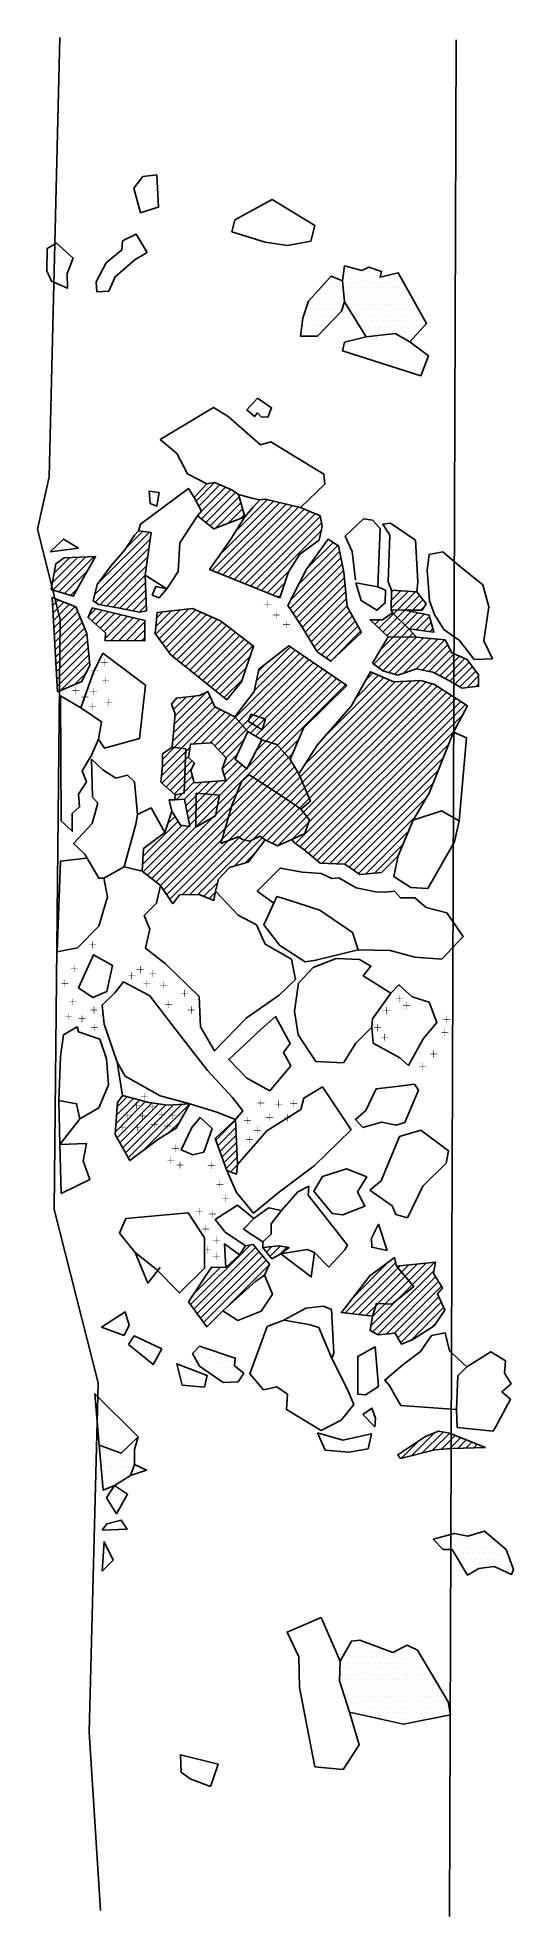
# Model space of a CAD drawing. Header units: metres. Extents: x -4.25 to -3.17, y -17.99 to -13.7.
import ezdxf

# ---------------------------------------------------------------- set-up
doc = ezdxf.new("R2010")
doc.units = ezdxf.units.M
doc.header["$LTSCALE"] = 25
doc.header["$MEASUREMENT"] = 0
doc.linetypes.add('STRICHPUNKTX2', pattern=[2, 1, -0.5, 0, -0.5])
doc.layers.get('0').update_dxf_attribs({"linetype": 'CONTINUOUS'})
for name, color, linetype in [('FEUER', 1, 'CONTINUOUS'), ('GRABUNGSGRENZE', 3, 'STRICHPUNKTX2'), ('STEINE', 4, 'CONTINUOUS'), ('STEINESCHRAFF', 4, 'CONTINUOUS')]:
    doc.layers.add(name, color=color, linetype=linetype)

# ---------------------------------------------------------------- blocks, each defined once
blk = doc.blocks.new('*X1')
at = {"color": 0}
for p, q in [((-388.93, -1476.1), (-384.73, -1471.91)), ((-388.31, -1477.25), (-383.48, -1472.42)), ((-387.72, -1480.2), (-380.98, -1473.46)), ((-387.69, -1478.4), (-382.23, -1472.94)), ((-386.74, -1480.98), (-379.92, -1474.16)), ((-385.75, -1481.77), (-379.14, -1475.15)), ((-385.31, -1491.93), (-369.82, -1476.44)), ((-384.57, -1482.35), (-378.74, -1476.53)), ((-384.05, -1492.44), (-368.39, -1476.78)), ((-383.5, -1488.36), (-371.25, -1476.1)), ((-382.8, -1492.95), (-366.96, -1477.11)), ((-381.67, -1481.22), (-378.35, -1477.9)), ((-381.54, -1493.47), (-365.53, -1477.45)), ((-380.28, -1493.98), (-364.23, -1477.92)), ((-379.86, -1482.94), (-372.68, -1475.76)), ((-379.03, -1494.49), (-362.99, -1478.45)), ((-378.78, -1480.1), (-377.95, -1479.27)), ((-377.77, -1495), (-361.74, -1478.97)), ((-376.51, -1495.51), (-360.59, -1479.59)), ((-375.26, -1496.02), (-360.34, -1481.1)), ((-374, -1496.53), (-360.45, -1482.98)), ((-412.08, -1497.49), (-399.39, -1484.79)), ((-411.97, -1499.15), (-399.68, -1486.86)), ((-411.38, -1495.02), (-399.61, -1483.25)), ((-404.88, -1486.75), (-401.15, -1483.03)), ((-365.56, -1495.16), (-356.62, -1486.22)), ((-363.59, -1491.43), (-357.7, -1485.53)), ((-359.07, -1485.13), (-358.78, -1484.85)), ((-421.68, -1494.71), (-415.88, -1488.92)), ((-421.6, -1496.4), (-414.04, -1488.84)), ((-421.28, -1492.54), (-417.72, -1488.99)), ((-420.25, -1496.82), (-412.19, -1488.76)), ((-410.8, -1499.74), (-399.98, -1488.92)), ((-409.31, -1500.02), (-400.28, -1490.99)), ((-367.51, -1500.65), (-355.91, -1489.05)), ((-367.44, -1498.81), (-356.22, -1487.59)), ((-366.81, -1501.72), (-355.61, -1490.51)), ((-418.9, -1497.23), (-413.7, -1492.04)), ((-407.82, -1500.3), (-400.57, -1493.05)), ((-406.34, -1500.58), (-400.5, -1494.74)), ((-372.74, -1497.04), (-367.63, -1491.93)), ((-371.49, -1497.55), (-368.67, -1494.74)), ((-366.11, -1502.78), (-355.3, -1491.97)), ((-365.41, -1503.85), (-355.12, -1493.56)), ((-364.72, -1504.93), (-354.97, -1495.18)), ((-421.75, -1498.32), (-421.58, -1498.15)), ((-421.66, -1500), (-420.31, -1498.65)), ((-421.56, -1501.67), (-419.04, -1499.15)), ((-421.47, -1503.34), (-417.78, -1499.65)), ((-417.55, -1497.65), (-415.99, -1496.09)), ((-404.85, -1500.87), (-400.42, -1496.44)), ((-403.36, -1501.15), (-400.35, -1498.14)), ((-401.88, -1501.43), (-400.28, -1499.83)), ((-370.23, -1498.06), (-369.56, -1497.4)), ((-364.05, -1506.03), (-354.83, -1496.8)), ((-363.38, -1507.13), (-354.68, -1498.43)), ((-362.71, -1508.23), (-354.54, -1500.05)), ((-344.46, -1500.58), (-340.59, -1496.71)), ((-344.44, -1498.79), (-342.24, -1496.59)), ((-344.42, -1497), (-343.89, -1496.47)), ((-343.08, -1500.97), (-338.94, -1496.83)), ((-341.37, -1501.03), (-337.98, -1497.64)), ((-339.59, -1501.01), (-337.21, -1498.64)), ((-337.8, -1500.99), (-336.73, -1499.92)), ((-421.37, -1505.01), (-416.51, -1500.15)), ((-421.27, -1506.68), (-415.88, -1501.29)), ((-421.18, -1508.35), (-415.38, -1502.56)), ((-421.08, -1510.03), (-414.88, -1503.82)), ((-413.45, -1502.39), (-411.71, -1500.65)), ((-412.69, -1503.4), (-410.28, -1500.99)), ((-411.75, -1504.23), (-408.86, -1501.34)), ((-410.82, -1505.07), (-407.43, -1501.68)), ((-409.88, -1505.9), (-406.01, -1502.02)), ((-409.65, -1507.44), (-404.58, -1502.36)), ((-408.4, -1507.96), (-403.16, -1502.71)), ((-406.64, -1507.96), (-401.73, -1503.05)), ((-404.88, -1507.96), (-400.59, -1503.67)), ((-398.11, -1504.73), (-394.55, -1501.17)), ((-398.1, -1506.49), (-392.56, -1500.95)), ((-397.94, -1502.79), (-396.54, -1501.4)), ((-397.35, -1507.51), (-390.57, -1500.73)), ((-396.61, -1508.54), (-389.03, -1500.95)), ((-395.87, -1509.56), (-387.8, -1501.49)), ((-395.12, -1510.58), (-386.56, -1502.02)), ((-394.28, -1511.51), (-385.33, -1502.56)), ((-393.3, -1512.3), (-384.1, -1503.09)), ((-392.32, -1513.09), (-382.96, -1503.73)), ((-362.04, -1509.33), (-353.94, -1501.22)), ((-361.38, -1510.42), (-353.31, -1502.36)), ((-360.35, -1511.16), (-352.67, -1503.49)), ((-349.06, -1503.41), (-348.86, -1503.21)), ((-348.15, -1504.27), (-347.1, -1503.22)), ((-347.24, -1505.13), (-343.93, -1501.82)), ((-346.33, -1505.98), (-343.03, -1502.68)), ((-345.42, -1506.84), (-342.13, -1503.55)), ((-343.93, -1501.82), (-343.08, -1500.97)), ((-343.92, -1507.11), (-341.23, -1504.42)), ((-343.03, -1502.68), (-341.37, -1501.03)), ((-342.13, -1503.55), (-339.89, -1501.32)), ((-341.23, -1504.42), (-338.43, -1501.62)), ((-340.28, -1505.24), (-336.96, -1501.92)), ((-338.74, -1505.46), (-335.71, -1502.44)), ((-337.19, -1505.69), (-335.33, -1503.83)), ((-420.99, -1511.7), (-414.38, -1505.09)), ((-420.89, -1513.37), (-413.87, -1506.35)), ((-420.79, -1515.04), (-413.71, -1507.96)), ((-403.11, -1507.96), (-400.59, -1505.45)), ((-401.35, -1507.97), (-400.59, -1507.22)), ((-391.34, -1513.88), (-381.97, -1504.5)), ((-390.36, -1514.66), (-380.97, -1505.27)), ((-389.38, -1515.45), (-379.97, -1506.04)), ((-388.4, -1516.24), (-378.98, -1506.81)), ((-387.42, -1517.02), (-377.98, -1507.58)), ((-386.44, -1517.81), (-376.98, -1508.35)), ((-359.3, -1511.88), (-352.03, -1504.62)), ((-358.24, -1512.6), (-351.4, -1505.75)), ((-348.37, -1513.33), (-342.17, -1507.13)), ((-347.36, -1514.09), (-340.42, -1507.15)), ((-347, -1510.19), (-343.92, -1507.11)), ((-346.33, -1514.82), (-338.67, -1507.17)), ((-344.96, -1515.22), (-337.06, -1507.32)), ((-343.58, -1515.61), (-335.45, -1507.48)), ((-342.17, -1507.13), (-340.33, -1505.29)), ((-341.53, -1515.33), (-333.83, -1507.63)), ((-340.42, -1507.15), (-339.51, -1506.24)), ((-338.93, -1514.5), (-332.22, -1507.79)), ((-335.65, -1505.91), (-334.95, -1505.21)), ((-420.7, -1516.71), (-413.55, -1509.57)), ((-420.6, -1518.39), (-413.4, -1511.18)), ((-419.73, -1519.28), (-413.24, -1512.79)), ((-385.46, -1518.6), (-375.99, -1509.12)), ((-384.48, -1519.39), (-376.59, -1511.5)), ((-379.99, -1525.5), (-365.29, -1510.81)), ((-379.15, -1526.43), (-364.25, -1511.53)), ((-378.32, -1527.37), (-363.2, -1512.25)), ((-377.49, -1528.31), (-362.16, -1512.97)), ((-375.61, -1519.35), (-366.34, -1510.09)), ((-375.16, -1517.14), (-367.39, -1509.36)), ((-337.34, -1514.67), (-331.59, -1508.92)), ((-335.86, -1514.96), (-330.99, -1510.09)), ((-334.5, -1515.37), (-330.12, -1510.99)), ((-333.34, -1515.97), (-328.89, -1511.52)), ((-332.17, -1516.58), (-327.66, -1512.06)), ((-331.05, -1517.22), (-326.69, -1512.87)), ((-416.64, -1517.95), (-414.07, -1515.39)), ((-383.5, -1520.17), (-377.48, -1514.16)), ((-382.52, -1520.96), (-378.37, -1516.82)), ((-376.49, -1529.08), (-361.11, -1513.69)), ((-375.38, -1529.73), (-360.06, -1514.42)), ((-374.71, -1514.92), (-372.9, -1513.11)), ((-374.27, -1530.39), (-359.02, -1515.14)), ((-372.99, -1530.87), (-357.97, -1515.86)), ((-371.63, -1531.28), (-356.93, -1516.58)), ((-364.68, -1540.25), (-341.65, -1517.21)), ((-364.16, -1541.49), (-339.79, -1517.12)), ((-364, -1536.03), (-344.86, -1516.89)), ((-363.64, -1542.74), (-337.93, -1517.03)), ((-359.97, -1530.23), (-346.1, -1516.36)), ((-352.54, -1521.04), (-347.34, -1515.84)), ((-350.29, -1517.01), (-348.59, -1515.31)), ((-329.93, -1517.87), (-325.93, -1513.87)), ((-328.81, -1518.51), (-325.17, -1514.88)), ((-327.23, -1518.7), (-324.53, -1516.01)), ((-394.14, -1521.97), (-393.2, -1521.03)), ((-394.06, -1528.97), (-385.74, -1520.64)), ((-394.05, -1523.66), (-391.22, -1520.83)), ((-393.89, -1527.03), (-386.58, -1519.72)), ((-393.72, -1525.09), (-389.25, -1520.62)), ((-370.36, -1531.79), (-355.88, -1517.3)), ((-369.53, -1532.72), (-354.83, -1518.03)), ((-366.28, -1554.22), (-331.79, -1519.73)), ((-365.25, -1554.96), (-330.72, -1520.43)), ((-365.2, -1539), (-343.5, -1517.3)), ((-364.46, -1547.1), (-335.14, -1517.77)), ((-364.23, -1555.7), (-329.65, -1521.12)), ((-363.68, -1548.09), (-333.94, -1518.34)), ((-363.3, -1549.47), (-332.86, -1519.04)), ((-363.12, -1543.98), (-336.5, -1517.37)), ((-325.21, -1518.46), (-324.53, -1517.78)), ((-394.24, -1530.91), (-385.2, -1521.88)), ((-393.9, -1532.34), (-384.64, -1523.09)), ((-392.31, -1532.52), (-383.47, -1523.68)), ((-389.51, -1531.48), (-382.29, -1524.27)), ((-387.62, -1531.37), (-381.11, -1524.86)), ((-385.74, -1531.26), (-379.99, -1525.5)), ((-363.27, -1556.51), (-328.58, -1521.82)), ((-362.3, -1557.31), (-327.5, -1522.51)), ((-361.34, -1558.12), (-328.18, -1524.95)), ((-384.66, -1531.94), (-379.15, -1526.43)), ((-383.8, -1532.85), (-378.32, -1527.37)), ((-382.95, -1533.76), (-377.49, -1528.31)), ((-360.17, -1558.71), (-330.15, -1528.7)), ((-400.02, -1561.45), (-370.36, -1531.79)), ((-396.84, -1538.82), (-391.27, -1533.25)), ((-396.65, -1536.86), (-392.31, -1532.52)), ((-396.58, -1535.03), (-393.9, -1532.34)), ((-391.35, -1535.09), (-390.66, -1534.41)), ((-391.27, -1533.25), (-390.34, -1532.32)), ((-382.95, -1537.3), (-379.48, -1533.83)), ((-382.09, -1534.67), (-378.01, -1530.59)), ((-377.06, -1536.71), (-371.63, -1531.28)), ((-375.93, -1539.12), (-369.53, -1532.72)), ((-375.22, -1533.1), (-372.99, -1530.87)), ((-374.86, -1539.82), (-368.7, -1533.65)), ((-368.7, -1533.65), (-365.5, -1530.46)), ((-367.86, -1534.59), (-366.82, -1533.54)), ((-358.46, -1558.78), (-331.37, -1531.68)), ((-396.7, -1540.44), (-391.35, -1535.09)), ((-395.76, -1541.27), (-391.43, -1536.94)), ((-391.51, -1538.79), (-390.02, -1537.3)), ((-391.43, -1536.94), (-389.85, -1535.37)), ((-390.71, -1548.59), (-378.43, -1536.31)), ((-390.42, -1550.07), (-377.45, -1537.11)), ((-382.52, -1538.64), (-379.4, -1535.52)), ((-373.79, -1540.51), (-367.86, -1534.59)), ((-372.72, -1541.21), (-367.12, -1535.61)), ((-371.65, -1541.91), (-366.46, -1536.72)), ((-370.59, -1542.62), (-365.79, -1537.82)), ((-356.76, -1558.84), (-332.55, -1534.63)), ((-355.06, -1558.91), (-333.74, -1537.59)), ((-399.04, -1562.23), (-379.66, -1542.85)), ((-394.82, -1542.1), (-391.51, -1538.79)), ((-393.88, -1542.93), (-391.58, -1540.63)), ((-393.4, -1544.22), (-392, -1542.82)), ((-392, -1542.82), (-391.66, -1542.48)), ((-391.66, -1542.48), (-389.42, -1540.23)), ((-391.58, -1540.63), (-389.78, -1538.83)), ((-391.57, -1544.15), (-387.7, -1540.29)), ((-391.28, -1545.63), (-385.79, -1540.14)), ((-390.99, -1547.11), (-383.88, -1540)), ((-382.97, -1553.23), (-371.65, -1541.91)), ((-382.25, -1550.74), (-372.72, -1541.21)), ((-381.58, -1553.61), (-370.59, -1542.62)), ((-381.53, -1548.25), (-373.79, -1540.51)), ((-380.8, -1545.76), (-374.86, -1539.82)), ((-379.66, -1542.85), (-375.93, -1539.12)), ((-369.53, -1543.33), (-365.2, -1539)), ((-368.47, -1544.04), (-364.68, -1540.25)), ((-367.42, -1544.75), (-364.16, -1541.49)), ((-366.37, -1545.47), (-363.64, -1542.74)), ((-353.99, -1559.61), (-334.92, -1540.54)), ((-398.06, -1563.01), (-380.8, -1545.76)), ((-394.6, -1547.18), (-394.4, -1546.98)), ((-379.09, -1552.89), (-369.53, -1543.33)), ((-377.88, -1553.45), (-368.47, -1544.04)), ((-376.07, -1553.4), (-367.42, -1544.75)), ((-373.84, -1552.94), (-366.37, -1545.47)), ((-372.76, -1553.63), (-365.32, -1546.18)), ((-371.56, -1554.2), (-364.46, -1547.1)), ((-365.32, -1546.18), (-363.12, -1543.98)), ((-352.95, -1560.34), (-336.46, -1543.84)), ((-401.11, -1559), (-392.21, -1550.09)), ((-401.01, -1560.66), (-390.67, -1550.32)), ((-400.99, -1557.11), (-393.03, -1549.15)), ((-397.07, -1563.8), (-381.53, -1548.25)), ((-396.34, -1564.84), (-382.25, -1550.74)), ((-395.41, -1549.76), (-393.71, -1548.07)), ((-370.3, -1554.7), (-363.68, -1548.09)), ((-367.2, -1553.37), (-363.3, -1549.47)), ((-351.91, -1561.06), (-339.04, -1548.2)), ((-350.22, -1561.14), (-340.51, -1551.43)), ((-395.63, -1565.89), (-382.97, -1553.23)), ((-394.92, -1566.95), (-381.58, -1553.61)), ((-392.13, -1565.93), (-379.09, -1552.89)), ((-390.32, -1565.89), (-377.88, -1553.45)), ((-388.52, -1565.85), (-376.07, -1553.4)), ((-380.28, -1559.38), (-373.84, -1552.94)), ((-348.28, -1560.96), (-341.76, -1554.45)), ((-377.81, -1558.68), (-375.32, -1556.19)), ((-387.18, -1566.28), (-384, -1563.1)), ((-385.93, -1566.8), (-384.58, -1565.44))]:
    blk.add_line(p, q, dxfattribs=at)
blk = doc.blocks.new('*X2')
at = {"color": 0}
for p, q in [((-407.3, -1619.99), (-400.43, -1613.12)), ((-407.18, -1618.1), (-401.83, -1612.75)), ((-407.06, -1616.21), (-403.22, -1612.37)), ((-406.93, -1614.32), (-404.62, -1612)), ((-406.91, -1621.37), (-398.96, -1613.41)), ((-406.28, -1622.5), (-397.41, -1613.63)), ((-405.64, -1623.64), (-395.86, -1613.85)), ((-405.01, -1624.77), (-394.09, -1613.84)), ((-404.38, -1625.9), (-392.18, -1613.71)), ((-400.84, -1624.13), (-390.49, -1613.78)), ((-395.11, -1620.17), (-392.71, -1617.77)), ((-384.44, -1621.87), (-379.91, -1617.34)), ((-383.97, -1623.17), (-379.83, -1619.04)), ((-383.5, -1624.48), (-379.76, -1620.73)), ((-383.04, -1625.78), (-379.69, -1622.43)), ((-382.57, -1627.08), (-379.62, -1624.12)), ((-382.1, -1628.38), (-379.54, -1625.82)), ((-381.1, -1629.15), (-379.48, -1627.53)), ((-379.79, -1629.6), (-379.67, -1629.48)), ((-390.18, -1659.43), (-376.55, -1645.81)), ((-389.43, -1660.46), (-375.33, -1646.35)), ((-388.69, -1661.48), (-374.53, -1647.32)), ((-387.94, -1662.5), (-373.74, -1648.3)), ((-387.2, -1663.52), (-372.94, -1649.27)), ((-373.68, -1646.47), (-373.59, -1646.38)), ((-372.88, -1647.44), (-371.63, -1646.19)), ((-372.09, -1648.41), (-369.75, -1646.08)), ((-369.89, -1647.99), (-368.23, -1646.32)), ((-354.95, -1661.33), (-343.41, -1649.79)), ((-353.07, -1657.69), (-345.19, -1649.8)), ((-341.26, -1652.95), (-338.47, -1650.15)), ((-340.46, -1653.91), (-336.5, -1649.95)), ((-339.65, -1654.87), (-334.53, -1649.75)), ((-389.46, -1656.95), (-383.44, -1650.93)), ((-386.02, -1651.74), (-385.15, -1650.87)), ((-381.6, -1659.69), (-372.19, -1650.29)), ((-353.37, -1661.52), (-342.88, -1651.03)), ((-351.79, -1661.7), (-342.07, -1651.99)), ((-348.65, -1665.63), (-334.69, -1651.68)), ((-347.49, -1659.17), (-341.26, -1652.95)), ((-347.49, -1666.24), (-334.31, -1653.06)), ((-345.8, -1659.25), (-340.46, -1653.91)), ((-345.62, -1666.14), (-333.63, -1654.15)), ((-342.88, -1651.03), (-342.41, -1650.55)), ((-342.07, -1651.99), (-340.44, -1650.35)), ((-349.05, -1664.26), (-343.26, -1658.48)), ((-343.68, -1665.97), (-332.95, -1655.24)), ((-343.26, -1658.48), (-339.65, -1654.87)), ((-342.94, -1667), (-333.59, -1657.65)), ((-350.2, -1661.89), (-347.97, -1659.66)), ((-348.71, -1662.16), (-345.8, -1659.25)), ((-347.97, -1659.66), (-347.49, -1659.17)), ((-342.29, -1668.12), (-333.05, -1658.88)), ((-339.98, -1667.57), (-332.52, -1660.11)), ((-335.27, -1664.63), (-334.2, -1663.56)), ((-339.73, -1693.84), (-334.54, -1688.65)), ((-337.37, -1693.24), (-332.6, -1688.48)), ((-342.1, -1694.44), (-338.06, -1690.41)), ((-335, -1692.65), (-331.11, -1688.76)), ((-333.01, -1692.43), (-329.85, -1689.26)), ((-331.12, -1692.31), (-328.59, -1689.77)), ((-329.28, -1692.23), (-327.33, -1690.28)), ((-327.46, -1692.17), (-326.07, -1690.79)), ((-325.63, -1692.12), (-324.81, -1691.29)), ((-323.81, -1692.06), (-323.55, -1691.8))]:
    blk.add_line(p, q, dxfattribs=at)
blk = doc.blocks.new('LB')
at = {"layer": 'FEUER', "const_width": 0.1}
for points in [[(0, 0), (0, -1.6)], [(-0.8, -0.8), (0.8, -0.8)]]:
    blk.add_lwpolyline(points, dxfattribs=at)
blk = doc.blocks.new('*X4')
at = {"color": 0}
for p, q in [((-422.5, -1420), (-422.5, -1420)), ((-422.5, -1422.5), (-422.5, -1422.5)), ((-421.875, -1418.75), (-421.875, -1418.75)), ((-421.875, -1421.25), (-421.875, -1421.25)), ((-421.25, -1420), (-421.25, -1420)), ((-421.25, -1422.5), (-421.25, -1422.5)), ((-420.625, -1418.75), (-420.625, -1418.75)), ((-420.625, -1421.25), (-420.625, -1421.25)), ((-420, -1420), (-420, -1420)), ((-420, -1422.5), (-420, -1422.5)), ((-419.375, -1418.75), (-419.375, -1418.75)), ((-419.375, -1421.25), (-419.375, -1421.25)), ((-418.75, -1420), (-418.75, -1420)), ((-418.75, -1422.5), (-418.75, -1422.5)), ((-418.125, -1421.25), (-418.125, -1421.25)), ((-421.875, -1423.75), (-421.875, -1423.75)), ((-421.25, -1425), (-421.25, -1425)), ((-420.625, -1423.75), (-420.625, -1423.75)), ((-420.625, -1426.25), (-420.625, -1426.25)), ((-420, -1425), (-420, -1425)), ((-419.375, -1423.75), (-419.375, -1423.75)), ((-419.375, -1426.25), (-419.375, -1426.25)), ((-418.75, -1425), (-418.75, -1425)), ((-359.375, -1426.25), (-359.375, -1426.25)), ((-358.125, -1426.25), (-358.125, -1426.25)), ((-356.875, -1426.25), (-356.875, -1426.25)), ((-355.625, -1426.25), (-355.625, -1426.25)), ((-355, -1425), (-355, -1425)), ((-354.375, -1423.75), (-354.375, -1423.75)), ((-354.375, -1426.25), (-354.375, -1426.25)), ((-353.75, -1425), (-353.75, -1425)), ((-353.125, -1423.75), (-353.125, -1423.75)), ((-353.125, -1426.25), (-353.125, -1426.25)), ((-352.5, -1425), (-352.5, -1425)), ((-351.875, -1423.75), (-351.875, -1423.75)), ((-351.875, -1426.25), (-351.875, -1426.25)), ((-351.25, -1425), (-351.25, -1425)), ((-350.625, -1423.75), (-350.625, -1423.75)), ((-350.625, -1426.25), (-350.625, -1426.25)), ((-350, -1425), (-350, -1425)), ((-349.375, -1423.75), (-349.375, -1423.75)), ((-349.375, -1426.25), (-349.375, -1426.25)), ((-348.75, -1425), (-348.75, -1425)), ((-348.125, -1423.75), (-348.125, -1423.75)), ((-348.125, -1426.25), (-348.125, -1426.25)), ((-347.5, -1425), (-347.5, -1425)), ((-346.875, -1423.75), (-346.875, -1423.75)), ((-346.875, -1426.25), (-346.875, -1426.25)), ((-346.25, -1425), (-346.25, -1425)), ((-345.625, -1426.25), (-345.625, -1426.25)), ((-345, -1425), (-345, -1425)), ((-344.375, -1426.25), (-344.375, -1426.25)), ((-343.75, -1425), (-343.75, -1425)), ((-343.125, -1426.25), (-343.125, -1426.25)), ((-342.5, -1425), (-342.5, -1425)), ((-341.875, -1426.25), (-341.875, -1426.25)), ((-363.125, -1431.25), (-363.125, -1431.25)), ((-362.5, -1430), (-362.5, -1430)), ((-361.875, -1431.25), (-361.875, -1431.25)), ((-361.25, -1430), (-361.25, -1430)), ((-360.625, -1428.75), (-360.625, -1428.75)), ((-360.625, -1431.25), (-360.625, -1431.25)), ((-360, -1427.5), (-360, -1427.5)), ((-360, -1430), (-360, -1430)), ((-359.375, -1428.75), (-359.375, -1428.75)), ((-359.375, -1431.25), (-359.375, -1431.25)), ((-358.75, -1427.5), (-358.75, -1427.5)), ((-358.75, -1430), (-358.75, -1430)), ((-358.125, -1428.75), (-358.125, -1428.75)), ((-358.125, -1431.25), (-358.125, -1431.25)), ((-357.5, -1427.5), (-357.5, -1427.5)), ((-357.5, -1430), (-357.5, -1430)), ((-356.875, -1428.75), (-356.875, -1428.75)), ((-356.875, -1431.25), (-356.875, -1431.25)), ((-356.25, -1427.5), (-356.25, -1427.5)), ((-356.25, -1430), (-356.25, -1430)), ((-355.625, -1428.75), (-355.625, -1428.75)), ((-355.625, -1431.25), (-355.625, -1431.25)), ((-355, -1427.5), (-355, -1427.5)), ((-355, -1430), (-355, -1430)), ((-354.375, -1428.75), (-354.375, -1428.75)), ((-354.375, -1431.25), (-354.375, -1431.25)), ((-353.75, -1427.5), (-353.75, -1427.5)), ((-353.75, -1430), (-353.75, -1430)), ((-353.125, -1428.75), (-353.125, -1428.75)), ((-353.125, -1431.25), (-353.125, -1431.25)), ((-352.5, -1427.5), (-352.5, -1427.5)), ((-352.5, -1430), (-352.5, -1430)), ((-351.875, -1428.75), (-351.875, -1428.75)), ((-351.875, -1431.25), (-351.875, -1431.25)), ((-351.25, -1427.5), (-351.25, -1427.5)), ((-351.25, -1430), (-351.25, -1430)), ((-350.625, -1428.75), (-350.625, -1428.75)), ((-350.625, -1431.25), (-350.625, -1431.25)), ((-350, -1427.5), (-350, -1427.5)), ((-350, -1430), (-350, -1430)), ((-349.375, -1428.75), (-349.375, -1428.75)), ((-349.375, -1431.25), (-349.375, -1431.25)), ((-348.75, -1427.5), (-348.75, -1427.5)), ((-348.75, -1430), (-348.75, -1430)), ((-348.125, -1428.75), (-348.125, -1428.75)), ((-348.125, -1431.25), (-348.125, -1431.25)), ((-347.5, -1427.5), (-347.5, -1427.5)), ((-347.5, -1430), (-347.5, -1430)), ((-346.875, -1428.75), (-346.875, -1428.75)), ((-346.875, -1431.25), (-346.875, -1431.25)), ((-346.25, -1427.5), (-346.25, -1427.5)), ((-346.25, -1430), (-346.25, -1430)), ((-345.625, -1428.75), (-345.625, -1428.75)), ((-345.625, -1431.25), (-345.625, -1431.25)), ((-345, -1427.5), (-345, -1427.5)), ((-345, -1430), (-345, -1430)), ((-344.375, -1428.75), (-344.375, -1428.75)), ((-344.375, -1431.25), (-344.375, -1431.25)), ((-343.75, -1427.5), (-343.75, -1427.5)), ((-343.75, -1430), (-343.75, -1430)), ((-343.125, -1428.75), (-343.125, -1428.75)), ((-343.125, -1431.25), (-343.125, -1431.25)), ((-342.5, -1427.5), (-342.5, -1427.5)), ((-342.5, -1430), (-342.5, -1430)), ((-341.875, -1428.75), (-341.875, -1428.75)), ((-341.875, -1431.25), (-341.875, -1431.25)), ((-341.25, -1427.5), (-341.25, -1427.5)), ((-341.25, -1430), (-341.25, -1430)), ((-340.625, -1428.75), (-340.625, -1428.75)), ((-340.625, -1431.25), (-340.625, -1431.25)), ((-340, -1430), (-340, -1430)), ((-339.375, -1431.25), (-339.375, -1431.25)), ((-364.375, -1433.75), (-364.375, -1433.75)), ((-363.75, -1432.5), (-363.75, -1432.5)), ((-363.75, -1435), (-363.75, -1435)), ((-363.125, -1433.75), (-363.125, -1433.75)), ((-362.5, -1432.5), (-362.5, -1432.5)), ((-362.5, -1435), (-362.5, -1435)), ((-361.875, -1433.75), (-361.875, -1433.75)), ((-361.25, -1432.5), (-361.25, -1432.5)), ((-361.25, -1435), (-361.25, -1435)), ((-360.625, -1433.75), (-360.625, -1433.75)), ((-360, -1432.5), (-360, -1432.5)), ((-360, -1435), (-360, -1435)), ((-359.375, -1433.75), (-359.375, -1433.75)), ((-358.75, -1432.5), (-358.75, -1432.5)), ((-358.75, -1435), (-358.75, -1435)), ((-358.125, -1433.75), (-358.125, -1433.75)), ((-357.5, -1432.5), (-357.5, -1432.5)), ((-356.875, -1433.75), (-356.875, -1433.75)), ((-356.25, -1432.5), (-356.25, -1432.5)), ((-353.75, -1432.5), (-353.75, -1432.5)), ((-353.125, -1433.75), (-353.125, -1433.75)), ((-352.5, -1432.5), (-352.5, -1432.5)), ((-351.875, -1433.75), (-351.875, -1433.75)), ((-351.25, -1432.5), (-351.25, -1432.5)), ((-351.25, -1435), (-351.25, -1435)), ((-350.625, -1433.75), (-350.625, -1433.75)), ((-350, -1432.5), (-350, -1432.5)), ((-350, -1435), (-350, -1435)), ((-349.375, -1433.75), (-349.375, -1433.75)), ((-348.75, -1432.5), (-348.75, -1432.5)), ((-348.75, -1435), (-348.75, -1435)), ((-348.125, -1433.75), (-348.125, -1433.75)), ((-347.5, -1432.5), (-347.5, -1432.5)), ((-347.5, -1435), (-347.5, -1435)), ((-346.875, -1433.75), (-346.875, -1433.75)), ((-346.25, -1432.5), (-346.25, -1432.5)), ((-346.25, -1435), (-346.25, -1435)), ((-345.625, -1433.75), (-345.625, -1433.75)), ((-345, -1432.5), (-345, -1432.5)), ((-345, -1435), (-345, -1435)), ((-344.375, -1433.75), (-344.375, -1433.75)), ((-343.75, -1432.5), (-343.75, -1432.5)), ((-343.75, -1435), (-343.75, -1435)), ((-343.125, -1433.75), (-343.125, -1433.75)), ((-342.5, -1432.5), (-342.5, -1432.5)), ((-342.5, -1435), (-342.5, -1435)), ((-341.875, -1433.75), (-341.875, -1433.75)), ((-341.25, -1432.5), (-341.25, -1432.5)), ((-341.25, -1435), (-341.25, -1435)), ((-340.625, -1433.75), (-340.625, -1433.75)), ((-340, -1432.5), (-340, -1432.5)), ((-340, -1435), (-340, -1435)), ((-339.375, -1433.75), (-339.375, -1433.75)), ((-338.75, -1432.5), (-338.75, -1432.5)), ((-338.75, -1435), (-338.75, -1435)), ((-338.125, -1433.75), (-338.125, -1433.75)), ((-337.5, -1435), (-337.5, -1435)), ((-365, -1437.5), (-365, -1437.5)), ((-364.375, -1436.25), (-364.375, -1436.25)), ((-363.75, -1437.5), (-363.75, -1437.5)), ((-363.125, -1436.25), (-363.125, -1436.25)), ((-362.5, -1437.5), (-362.5, -1437.5)), ((-361.875, -1436.25), (-361.875, -1436.25)), ((-361.25, -1437.5), (-361.25, -1437.5)), ((-360.625, -1436.25), (-360.625, -1436.25)), ((-359.375, -1436.25), (-359.375, -1436.25)), ((-350.625, -1436.25), (-350.625, -1436.25)), ((-350, -1437.5), (-350, -1437.5)), ((-349.375, -1436.25), (-349.375, -1436.25)), ((-348.75, -1437.5), (-348.75, -1437.5)), ((-348.125, -1436.25), (-348.125, -1436.25)), ((-347.5, -1437.5), (-347.5, -1437.5)), ((-346.875, -1436.25), (-346.875, -1436.25)), ((-346.25, -1437.5), (-346.25, -1437.5)), ((-345.625, -1436.25), (-345.625, -1436.25)), ((-345, -1437.5), (-345, -1437.5)), ((-344.375, -1436.25), (-344.375, -1436.25)), ((-343.75, -1437.5), (-343.75, -1437.5)), ((-343.125, -1436.25), (-343.125, -1436.25)), ((-342.5, -1437.5), (-342.5, -1437.5)), ((-341.875, -1436.25), (-341.875, -1436.25)), ((-341.875, -1438.75), (-341.875, -1438.75)), ((-341.25, -1437.5), (-341.25, -1437.5)), ((-340.625, -1436.25), (-340.625, -1436.25)), ((-340.625, -1438.75), (-340.625, -1438.75)), ((-340, -1437.5), (-340, -1437.5)), ((-339.375, -1436.25), (-339.375, -1436.25)), ((-339.375, -1438.75), (-339.375, -1438.75)), ((-338.75, -1437.5), (-338.75, -1437.5)), ((-338.125, -1436.25), (-338.125, -1436.25))]:
    blk.add_line(p, q, dxfattribs=at)
blk = doc.blocks.new('*X5')
at = {"color": 0}
for p, q in [((-406.25, -1662.5), (-406.25, -1662.5)), ((-405, -1662.5), (-405, -1662.5)), ((-408.75, -1665), (-408.75, -1665)), ((-408.125, -1663.75), (-408.125, -1663.75)), ((-407.5, -1665), (-407.5, -1665)), ((-406.875, -1663.75), (-406.875, -1663.75)), ((-406.25, -1665), (-406.25, -1665)), ((-405.625, -1663.75), (-405.625, -1663.75)), ((-405.625, -1666.25), (-405.625, -1666.25)), ((-405, -1665), (-405, -1665)), ((-404.375, -1663.75), (-404.375, -1663.75)), ((-403.125, -1668.75), (-403.125, -1668.75)), ((-402.5, -1667.5), (-402.5, -1667.5)), ((-401.875, -1668.75), (-401.875, -1668.75)), ((-401.25, -1667.5), (-401.25, -1667.5)), ((-401.25, -1670), (-401.25, -1670)), ((-400.625, -1668.75), (-400.625, -1668.75)), ((-400.625, -1671.25), (-400.625, -1671.25)), ((-400, -1670), (-400, -1670)), ((-399.375, -1668.75), (-399.375, -1668.75)), ((-399.375, -1671.25), (-399.375, -1671.25)), ((-398.75, -1670), (-398.75, -1670)), ((-398.125, -1671.25), (-398.125, -1671.25)), ((-397.5, -1670), (-397.5, -1670)), ((-388.75, -1670), (-388.75, -1670)), ((-388.125, -1671.25), (-388.125, -1671.25)), ((-387.5, -1670), (-387.5, -1670)), ((-386.875, -1671.25), (-386.875, -1671.25)), ((-386.25, -1670), (-386.25, -1670)), ((-385.625, -1671.25), (-385.625, -1671.25)), ((-385, -1670), (-385, -1670)), ((-384.375, -1671.25), (-384.375, -1671.25)), ((-383.125, -1671.25), (-383.125, -1671.25)), ((-381.875, -1671.25), (-381.875, -1671.25)), ((-398.75, -1672.5), (-398.75, -1672.5)), ((-393.125, -1673.75), (-393.125, -1673.75)), ((-392.5, -1675), (-392.5, -1675)), ((-391.875, -1673.75), (-391.875, -1673.75)), ((-391.25, -1675), (-391.25, -1675)), ((-390, -1675), (-390, -1675)), ((-388.75, -1675), (-388.75, -1675)), ((-387.5, -1672.5), (-387.5, -1672.5)), ((-386.875, -1673.75), (-386.875, -1673.75)), ((-386.25, -1672.5), (-386.25, -1672.5)), ((-385.625, -1673.75), (-385.625, -1673.75)), ((-385, -1672.5), (-385, -1672.5)), ((-385, -1675), (-385, -1675)), ((-384.375, -1673.75), (-384.375, -1673.75)), ((-383.75, -1672.5), (-383.75, -1672.5)), ((-383.75, -1675), (-383.75, -1675)), ((-383.125, -1673.75), (-383.125, -1673.75)), ((-382.5, -1672.5), (-382.5, -1672.5)), ((-382.5, -1675), (-382.5, -1675)), ((-381.875, -1673.75), (-381.875, -1673.75)), ((-381.25, -1672.5), (-381.25, -1672.5)), ((-381.25, -1675), (-381.25, -1675)), ((-380.625, -1673.75), (-380.625, -1673.75)), ((-380, -1675), (-380, -1675)), ((-378.75, -1675), (-378.75, -1675)), ((-391.875, -1676.25), (-391.875, -1676.25)), ((-391.25, -1677.5), (-391.25, -1677.5)), ((-390.625, -1676.25), (-390.625, -1676.25)), ((-390, -1677.5), (-390, -1677.5)), ((-389.375, -1676.25), (-389.375, -1676.25)), ((-388.75, -1677.5), (-388.75, -1677.5)), ((-388.125, -1676.25), (-388.125, -1676.25)), ((-387.5, -1677.5), (-387.5, -1677.5)), ((-386.875, -1676.25), (-386.875, -1676.25)), ((-383.125, -1676.25), (-383.125, -1676.25)), ((-381.875, -1676.25), (-381.875, -1676.25)), ((-380.625, -1676.25), (-380.625, -1676.25)), ((-379.375, -1676.25), (-379.375, -1676.25)), ((-410, -1692.5), (-410, -1692.5)), ((-408.75, -1692.5), (-408.75, -1692.5)), ((-405, -1692.5), (-405, -1692.5)), ((-403.75, -1692.5), (-403.75, -1692.5)), ((-403.125, -1691.25), (-403.125, -1691.25)), ((-402.5, -1690), (-402.5, -1690)), ((-410.625, -1693.75), (-410.625, -1693.75)), ((-410, -1695), (-410, -1695)), ((-409.375, -1693.75), (-409.375, -1693.75)), ((-409.375, -1696.25), (-409.375, -1696.25)), ((-408.75, -1695), (-408.75, -1695)), ((-408.125, -1693.75), (-408.125, -1693.75)), ((-408.125, -1696.25), (-408.125, -1696.25)), ((-407.5, -1695), (-407.5, -1695)), ((-406.875, -1693.75), (-406.875, -1693.75)), ((-406.875, -1696.25), (-406.875, -1696.25)), ((-406.25, -1695), (-406.25, -1695)), ((-405.625, -1693.75), (-405.625, -1693.75)), ((-405.625, -1696.25), (-405.625, -1696.25)), ((-405, -1695), (-405, -1695)), ((-404.375, -1693.75), (-404.375, -1693.75)), ((-404.375, -1696.25), (-404.375, -1696.25)), ((-403.75, -1695), (-403.75, -1695)), ((-403.125, -1693.75), (-403.125, -1693.75)), ((-403.125, -1696.25), (-403.125, -1696.25)), ((-410, -1697.5), (-410, -1697.5)), ((-410, -1700), (-410, -1700)), ((-409.375, -1698.75), (-409.375, -1698.75)), ((-409.375, -1701.25), (-409.375, -1701.25)), ((-408.75, -1697.5), (-408.75, -1697.5)), ((-408.75, -1700), (-408.75, -1700)), ((-408.125, -1698.75), (-408.125, -1698.75)), ((-407.5, -1697.5), (-407.5, -1697.5)), ((-407.5, -1700), (-407.5, -1700)), ((-406.875, -1698.75), (-406.875, -1698.75)), ((-406.875, -1701.25), (-406.875, -1701.25)), ((-406.25, -1697.5), (-406.25, -1697.5)), ((-405.625, -1698.75), (-405.625, -1698.75)), ((-405, -1697.5), (-405, -1697.5)), ((-403.75, -1697.5), (-403.75, -1697.5)), ((-402.5, -1697.5), (-402.5, -1697.5)), ((-401.25, -1697.5), (-401.25, -1697.5)), ((-408.125, -1703.75), (-408.125, -1703.75)), ((-407.5, -1702.5), (-407.5, -1702.5)), ((-407.5, -1705), (-407.5, -1705)), ((-406.875, -1703.75), (-406.875, -1703.75)), ((-406.25, -1702.5), (-406.25, -1702.5)), ((-406.25, -1705), (-406.25, -1705)), ((-405.625, -1703.75), (-405.625, -1703.75)), ((-405, -1702.5), (-405, -1702.5)), ((-406.875, -1706.25), (-406.875, -1706.25)), ((-333.125, -1713.75), (-333.125, -1713.75)), ((-332.5, -1712.5), (-332.5, -1712.5)), ((-331.875, -1713.75), (-331.875, -1713.75)), ((-331.25, -1712.5), (-331.25, -1712.5)), ((-330.625, -1713.75), (-330.625, -1713.75)), ((-330, -1712.5), (-330, -1712.5)), ((-329.375, -1713.75), (-329.375, -1713.75)), ((-328.75, -1712.5), (-328.75, -1712.5)), ((-328.125, -1713.75), (-328.125, -1713.75)), ((-327.5, -1712.5), (-327.5, -1712.5)), ((-326.875, -1713.75), (-326.875, -1713.75)), ((-326.25, -1712.5), (-326.25, -1712.5)), ((-325.625, -1713.75), (-325.625, -1713.75)), ((-325, -1712.5), (-325, -1712.5)), ((-324.375, -1713.75), (-324.375, -1713.75)), ((-323.75, -1712.5), (-323.75, -1712.5)), ((-323.125, -1711.25), (-323.125, -1711.25)), ((-323.125, -1713.75), (-323.125, -1713.75)), ((-322.5, -1712.5), (-322.5, -1712.5)), ((-321.875, -1713.75), (-321.875, -1713.75)), ((-320.625, -1713.75), (-320.625, -1713.75)), ((-410, -1715), (-410, -1715)), ((-410, -1717.5), (-410, -1717.5)), ((-409.375, -1716.25), (-409.375, -1716.25)), ((-408.75, -1717.5), (-408.75, -1717.5)), ((-332.5, -1715), (-332.5, -1715)), ((-331.25, -1715), (-331.25, -1715)), ((-330, -1715), (-330, -1715)), ((-329.375, -1716.25), (-329.375, -1716.25)), ((-328.75, -1715), (-328.75, -1715)), ((-328.75, -1717.5), (-328.75, -1717.5)), ((-328.125, -1716.25), (-328.125, -1716.25)), ((-327.5, -1715), (-327.5, -1715)), ((-327.5, -1717.5), (-327.5, -1717.5)), ((-326.875, -1716.25), (-326.875, -1716.25)), ((-326.25, -1715), (-326.25, -1715)), ((-326.25, -1717.5), (-326.25, -1717.5)), ((-325.625, -1716.25), (-325.625, -1716.25)), ((-325, -1715), (-325, -1715)), ((-325, -1717.5), (-325, -1717.5)), ((-324.375, -1716.25), (-324.375, -1716.25)), ((-323.75, -1715), (-323.75, -1715)), ((-323.75, -1717.5), (-323.75, -1717.5)), ((-323.125, -1716.25), (-323.125, -1716.25)), ((-322.5, -1715), (-322.5, -1715)), ((-322.5, -1717.5), (-322.5, -1717.5)), ((-321.875, -1716.25), (-321.875, -1716.25)), ((-321.25, -1715), (-321.25, -1715)), ((-321.25, -1717.5), (-321.25, -1717.5)), ((-320.625, -1716.25), (-320.625, -1716.25)), ((-320, -1715), (-320, -1715)), ((-320, -1717.5), (-320, -1717.5)), ((-319.375, -1716.25), (-319.375, -1716.25)), ((-318.75, -1715), (-318.75, -1715)), ((-318.75, -1717.5), (-318.75, -1717.5)), ((-318.125, -1716.25), (-318.125, -1716.25)), ((-317.5, -1717.5), (-317.5, -1717.5)), ((-409.375, -1718.75), (-409.375, -1718.75)), ((-328.125, -1718.75), (-328.125, -1718.75)), ((-327.5, -1720), (-327.5, -1720)), ((-326.875, -1718.75), (-326.875, -1718.75)), ((-326.25, -1720), (-326.25, -1720)), ((-325.625, -1718.75), (-325.625, -1718.75)), ((-324.375, -1718.75), (-324.375, -1718.75)), ((-323.125, -1718.75), (-323.125, -1718.75)), ((-321.875, -1718.75), (-321.875, -1718.75)), ((-320.625, -1718.75), (-320.625, -1718.75)), ((-319.375, -1718.75), (-319.375, -1718.75)), ((-318.75, -1720), (-318.75, -1720)), ((-318.125, -1718.75), (-318.125, -1718.75)), ((-317.5, -1720), (-317.5, -1720)), ((-355, -1740), (-355, -1740)), ((-354.375, -1738.75), (-354.375, -1738.75)), ((-353.75, -1737.5), (-353.75, -1737.5)), ((-353.75, -1740), (-353.75, -1740)), ((-353.125, -1736.25), (-353.125, -1736.25)), ((-353.125, -1738.75), (-353.125, -1738.75)), ((-352.5, -1737.5), (-352.5, -1737.5)), ((-352.5, -1740), (-352.5, -1740)), ((-351.875, -1736.25), (-351.875, -1736.25)), ((-351.875, -1738.75), (-351.875, -1738.75)), ((-351.25, -1737.5), (-351.25, -1737.5)), ((-351.25, -1740), (-351.25, -1740)), ((-350.625, -1738.75), (-350.625, -1738.75)), ((-350, -1737.5), (-350, -1737.5)), ((-350, -1740), (-350, -1740)), ((-349.375, -1738.75), (-349.375, -1738.75)), ((-348.75, -1737.5), (-348.75, -1737.5)), ((-348.75, -1740), (-348.75, -1740)), ((-348.125, -1738.75), (-348.125, -1738.75)), ((-347.5, -1740), (-347.5, -1740)), ((-346.875, -1738.75), (-346.875, -1738.75)), ((-346.25, -1740), (-346.25, -1740)), ((-345.625, -1738.75), (-345.625, -1738.75)), ((-345, -1740), (-345, -1740)), ((-344.375, -1738.75), (-344.375, -1738.75)), ((-343.75, -1740), (-343.75, -1740)), ((-343.125, -1738.75), (-343.125, -1738.75)), ((-342.5, -1740), (-342.5, -1740)), ((-341.875, -1738.75), (-341.875, -1738.75)), ((-341.25, -1737.5), (-341.25, -1737.5)), ((-341.25, -1740), (-341.25, -1740)), ((-340.625, -1738.75), (-340.625, -1738.75)), ((-340, -1740), (-340, -1740)), ((-339.375, -1738.75), (-339.375, -1738.75)), ((-338.75, -1740), (-338.75, -1740)), ((-337.5, -1740), (-337.5, -1740)), ((-355.625, -1741.25), (-355.625, -1741.25)), ((-355.625, -1743.75), (-355.625, -1743.75)), ((-355, -1742.5), (-355, -1742.5)), ((-354.375, -1741.25), (-354.375, -1741.25)), ((-354.375, -1743.75), (-354.375, -1743.75)), ((-353.75, -1742.5), (-353.75, -1742.5)), ((-353.125, -1741.25), (-353.125, -1741.25)), ((-353.125, -1743.75), (-353.125, -1743.75)), ((-352.5, -1742.5), (-352.5, -1742.5)), ((-351.875, -1741.25), (-351.875, -1741.25)), ((-351.875, -1743.75), (-351.875, -1743.75)), ((-351.25, -1742.5), (-351.25, -1742.5)), ((-350.625, -1741.25), (-350.625, -1741.25)), ((-350.625, -1743.75), (-350.625, -1743.75)), ((-350, -1742.5), (-350, -1742.5)), ((-349.375, -1741.25), (-349.375, -1741.25)), ((-349.375, -1743.75), (-349.375, -1743.75)), ((-348.75, -1742.5), (-348.75, -1742.5)), ((-348.125, -1741.25), (-348.125, -1741.25)), ((-348.125, -1743.75), (-348.125, -1743.75)), ((-347.5, -1742.5), (-347.5, -1742.5)), ((-346.875, -1741.25), (-346.875, -1741.25)), ((-346.875, -1743.75), (-346.875, -1743.75)), ((-346.25, -1742.5), (-346.25, -1742.5)), ((-345.625, -1741.25), (-345.625, -1741.25)), ((-345.625, -1743.75), (-345.625, -1743.75)), ((-345, -1742.5), (-345, -1742.5)), ((-344.375, -1741.25), (-344.375, -1741.25)), ((-344.375, -1743.75), (-344.375, -1743.75)), ((-343.75, -1742.5), (-343.75, -1742.5)), ((-343.125, -1741.25), (-343.125, -1741.25)), ((-343.125, -1743.75), (-343.125, -1743.75)), ((-342.5, -1742.5), (-342.5, -1742.5)), ((-341.875, -1741.25), (-341.875, -1741.25)), ((-341.875, -1743.75), (-341.875, -1743.75)), ((-341.25, -1742.5), (-341.25, -1742.5)), ((-340.625, -1741.25), (-340.625, -1741.25)), ((-340.625, -1743.75), (-340.625, -1743.75)), ((-340, -1742.5), (-340, -1742.5)), ((-339.375, -1741.25), (-339.375, -1741.25)), ((-339.375, -1743.75), (-339.375, -1743.75)), ((-338.75, -1742.5), (-338.75, -1742.5)), ((-338.125, -1741.25), (-338.125, -1741.25)), ((-338.125, -1743.75), (-338.125, -1743.75)), ((-337.5, -1742.5), (-337.5, -1742.5)), ((-336.875, -1741.25), (-336.875, -1741.25)), ((-336.875, -1743.75), (-336.875, -1743.75)), ((-336.25, -1742.5), (-336.25, -1742.5)), ((-335.625, -1743.75), (-335.625, -1743.75)), ((-355.625, -1746.25), (-355.625, -1746.25)), ((-355, -1745), (-355, -1745)), ((-355, -1747.5), (-355, -1747.5)), ((-354.375, -1746.25), (-354.375, -1746.25)), ((-353.75, -1745), (-353.75, -1745)), ((-353.75, -1747.5), (-353.75, -1747.5)), ((-353.125, -1746.25), (-353.125, -1746.25)), ((-352.5, -1745), (-352.5, -1745)), ((-352.5, -1747.5), (-352.5, -1747.5)), ((-351.875, -1746.25), (-351.875, -1746.25)), ((-351.25, -1745), (-351.25, -1745)), ((-351.25, -1747.5), (-351.25, -1747.5)), ((-350.625, -1746.25), (-350.625, -1746.25)), ((-350, -1745), (-350, -1745)), ((-350, -1747.5), (-350, -1747.5)), ((-349.375, -1746.25), (-349.375, -1746.25)), ((-348.75, -1745), (-348.75, -1745)), ((-348.75, -1747.5), (-348.75, -1747.5)), ((-348.125, -1746.25), (-348.125, -1746.25)), ((-347.5, -1745), (-347.5, -1745)), ((-347.5, -1747.5), (-347.5, -1747.5)), ((-346.875, -1746.25), (-346.875, -1746.25)), ((-346.25, -1745), (-346.25, -1745)), ((-346.25, -1747.5), (-346.25, -1747.5)), ((-345.625, -1746.25), (-345.625, -1746.25)), ((-345, -1745), (-345, -1745)), ((-345, -1747.5), (-345, -1747.5)), ((-344.375, -1746.25), (-344.375, -1746.25)), ((-343.75, -1745), (-343.75, -1745)), ((-343.75, -1747.5), (-343.75, -1747.5)), ((-343.125, -1746.25), (-343.125, -1746.25)), ((-342.5, -1745), (-342.5, -1745)), ((-342.5, -1747.5), (-342.5, -1747.5)), ((-341.875, -1746.25), (-341.875, -1746.25)), ((-341.25, -1745), (-341.25, -1745)), ((-341.25, -1747.5), (-341.25, -1747.5)), ((-340.625, -1746.25), (-340.625, -1746.25)), ((-340, -1745), (-340, -1745)), ((-340, -1747.5), (-340, -1747.5)), ((-339.375, -1746.25), (-339.375, -1746.25)), ((-338.75, -1745), (-338.75, -1745)), ((-338.75, -1747.5), (-338.75, -1747.5)), ((-338.125, -1746.25), (-338.125, -1746.25)), ((-337.5, -1745), (-337.5, -1745)), ((-337.5, -1747.5), (-337.5, -1747.5)), ((-336.875, -1746.25), (-336.875, -1746.25)), ((-336.25, -1745), (-336.25, -1745)), ((-336.25, -1747.5), (-336.25, -1747.5)), ((-335.625, -1746.25), (-335.625, -1746.25)), ((-335, -1745), (-335, -1745)), ((-335, -1747.5), (-335, -1747.5)), ((-334.375, -1746.25), (-334.375, -1746.25)), ((-333.75, -1747.5), (-333.75, -1747.5)), ((-354.375, -1748.75), (-354.375, -1748.75)), ((-353.75, -1750), (-353.75, -1750)), ((-353.125, -1748.75), (-353.125, -1748.75)), ((-353.125, -1751.25), (-353.125, -1751.25)), ((-352.5, -1750), (-352.5, -1750)), ((-352.5, -1752.5), (-352.5, -1752.5)), ((-351.875, -1748.75), (-351.875, -1748.75)), ((-351.875, -1751.25), (-351.875, -1751.25)), ((-351.25, -1750), (-351.25, -1750)), ((-351.25, -1752.5), (-351.25, -1752.5)), ((-350.625, -1748.75), (-350.625, -1748.75)), ((-350.625, -1751.25), (-350.625, -1751.25)), ((-350, -1750), (-350, -1750)), ((-350, -1752.5), (-350, -1752.5)), ((-349.375, -1748.75), (-349.375, -1748.75)), ((-349.375, -1751.25), (-349.375, -1751.25)), ((-348.75, -1750), (-348.75, -1750)), ((-348.75, -1752.5), (-348.75, -1752.5)), ((-348.125, -1748.75), (-348.125, -1748.75)), ((-348.125, -1751.25), (-348.125, -1751.25)), ((-347.5, -1750), (-347.5, -1750)), ((-347.5, -1752.5), (-347.5, -1752.5)), ((-346.875, -1748.75), (-346.875, -1748.75)), ((-346.875, -1751.25), (-346.875, -1751.25)), ((-346.25, -1750), (-346.25, -1750)), ((-346.25, -1752.5), (-346.25, -1752.5)), ((-345.625, -1748.75), (-345.625, -1748.75)), ((-345.625, -1751.25), (-345.625, -1751.25)), ((-345, -1750), (-345, -1750)), ((-345, -1752.5), (-345, -1752.5)), ((-344.375, -1748.75), (-344.375, -1748.75)), ((-344.375, -1751.25), (-344.375, -1751.25)), ((-343.75, -1750), (-343.75, -1750)), ((-343.75, -1752.5), (-343.75, -1752.5)), ((-343.125, -1748.75), (-343.125, -1748.75)), ((-343.125, -1751.25), (-343.125, -1751.25)), ((-342.5, -1750), (-342.5, -1750)), ((-342.5, -1752.5), (-342.5, -1752.5)), ((-341.875, -1748.75), (-341.875, -1748.75)), ((-341.875, -1751.25), (-341.875, -1751.25)), ((-341.25, -1750), (-341.25, -1750)), ((-341.25, -1752.5), (-341.25, -1752.5)), ((-340.625, -1748.75), (-340.625, -1748.75)), ((-340.625, -1751.25), (-340.625, -1751.25)), ((-340, -1750), (-340, -1750)), ((-340, -1752.5), (-340, -1752.5)), ((-339.375, -1748.75), (-339.375, -1748.75)), ((-339.375, -1751.25), (-339.375, -1751.25)), ((-338.75, -1750), (-338.75, -1750)), ((-338.75, -1752.5), (-338.75, -1752.5)), ((-338.125, -1748.75), (-338.125, -1748.75)), ((-338.125, -1751.25), (-338.125, -1751.25)), ((-337.5, -1750), (-337.5, -1750)), ((-337.5, -1752.5), (-337.5, -1752.5)), ((-336.875, -1748.75), (-336.875, -1748.75)), ((-336.875, -1751.25), (-336.875, -1751.25)), ((-336.25, -1750), (-336.25, -1750)), ((-336.25, -1752.5), (-336.25, -1752.5)), ((-335.625, -1748.75), (-335.625, -1748.75)), ((-335.625, -1751.25), (-335.625, -1751.25)), ((-335, -1750), (-335, -1750)), ((-335, -1752.5), (-335, -1752.5)), ((-334.375, -1748.75), (-334.375, -1748.75)), ((-334.375, -1751.25), (-334.375, -1751.25)), ((-333.75, -1750), (-333.75, -1750)), ((-333.75, -1752.5), (-333.75, -1752.5)), ((-333.125, -1748.75), (-333.125, -1748.75)), ((-333.125, -1751.25), (-333.125, -1751.25)), ((-332.5, -1750), (-332.5, -1750)), ((-332.5, -1752.5), (-332.5, -1752.5)), ((-331.875, -1751.25), (-331.875, -1751.25)), ((-331.25, -1752.5), (-331.25, -1752.5)), ((-346.875, -1753.75), (-346.875, -1753.75)), ((-345.625, -1753.75), (-345.625, -1753.75)), ((-344.375, -1753.75), (-344.375, -1753.75)), ((-343.125, -1753.75), (-343.125, -1753.75)), ((-341.875, -1753.75), (-341.875, -1753.75)), ((-341.25, -1755), (-341.25, -1755)), ((-340.625, -1753.75), (-340.625, -1753.75)), ((-339.375, -1753.75), (-339.375, -1753.75)), ((-338.125, -1753.75), (-338.125, -1753.75)), ((-336.875, -1753.75), (-336.875, -1753.75)), ((-335.625, -1753.75), (-335.625, -1753.75))]:
    blk.add_line(p, q, dxfattribs=at)

msp = doc.modelspace()

# ---------------------------------------------------------------- linework, layer by layer
at = {"layer": 'GRABUNGSGRENZE', "flags": 128}
msp.add_lwpolyline([(-4.2, -13.7038), (-4.2243, -14.7055), (-4.2506, -14.8255), (-4.1994, -15.0313), (-4.2126, -16.3773), (-4.1122, -16.7727), (-4.1331, -17.5697), (-4.1073, -17.9762)], dxfattribs=at)
at = {"layer": 'GRABUNGSGRENZE'}
msp.add_lwpolyline([(-3.3113, -17.9899), (-3.2967, -13.709)], dxfattribs=at)
at = {"layer": 'STEINE'}
for points in [[(-3.9832, -14.0927), (-4.0159, -14.1034), (-4.0311, -14.0472), (-4.0106, -14.0207), (-3.979, -14.0172), (-3.975, -14.0907), (-3.9832, -14.0927)], [(-3.628, -14.1685), (-3.6187, -14.1322), (-3.7156, -14.0728), (-3.801, -14.1196), (-3.8076, -14.1467), (-3.7316, -14.1703), (-3.6811, -14.1781), (-3.628, -14.1685)], [(-4.2285, -14.1847), (-4.2075, -14.173), (-4.1693, -14.2068), (-4.1831, -14.242), (-4.1822, -14.2757), (-4.2189, -14.2598), (-4.2296, -14.2358), (-4.2285, -14.1847)], [(-4.0007, -14.1938), (-4.0262, -14.1519), (-4.0569, -14.1677), (-4.0584, -14.1881), (-4.0942, -14.2176), (-4.1168, -14.261), (-4.1153, -14.284), (-4.0882, -14.2825), (-4.0734, -14.2493), (-4.0283, -14.2101), (-4.0007, -14.1938)], [(-3.5012, -14.3867), (-3.5506, -14.3065), (-3.5556, -14.259), (-3.551, -14.2248), (-3.5117, -14.2351), (-3.4958, -14.2279), (-3.4662, -14.2377), (-3.4698, -14.2504), (-3.4284, -14.2403), (-3.3643, -14.3563), (-3.4017, -14.3976)], [(-3.5556, -14.259), (-3.5811, -14.2477), (-3.6328, -14.3048), (-3.6462, -14.3441), (-3.6513, -14.3849), (-3.6125, -14.385), (-3.5578, -14.3279), (-3.5506, -14.3065)], [(-3.5012, -14.3867), (-3.5508, -14.3989), (-3.5554, -14.4183), (-3.3768, -14.4753), (-3.3594, -14.4299), (-3.4017, -14.3976), (-3.4353, -14.3787), (-3.5012, -14.3867)], [(-3.7491, -14.5267), (-3.717, -14.5482), (-3.7257, -14.5696), (-3.741, -14.5686), (-3.7492, -14.5599), (-3.7558, -14.568), (-3.7732, -14.5527), (-3.7491, -14.5267)], [(-3.651, -14.7755), (-3.5958, -14.7225), (-3.5978, -14.6995), (-3.7187, -14.6258), (-3.7427, -14.6329), (-3.8161, -14.5684), (-3.8497, -14.5474), (-3.9709, -14.6207), (-3.9332, -14.6525), (-3.9087, -14.699), (-3.8644, -14.722), (-3.8475, -14.719), (-3.8077, -14.7354), (-3.7929, -14.7462), (-3.7592, -14.7549), (-3.7439, -14.758)], [(-3.8935, -14.7531), (-3.9068, -14.7322), (-4.0157, -14.8137), (-4.0208, -14.829)], [(-3.9936, -14.7667), (-3.9961, -14.7386), (-3.9737, -14.7412), (-3.9788, -14.7729), (-3.9936, -14.7667)], [(-3.7782, -14.7972), (-3.8487, -14.8247), (-3.8859, -14.795), (-3.8767, -14.7843), (-3.8935, -14.7531), (-3.8644, -14.722)], [(-3.6984, -14.9822), (-3.8586, -14.9171), (-3.813, -14.8523), (-3.7782, -14.7972), (-3.7593, -14.7753), (-3.7439, -14.758), (-3.7317, -14.7565), (-3.651, -14.7755), (-3.6061, -14.7945), (-3.6021, -14.8185), (-3.6088, -14.8501), (-3.6528, -14.8822), (-3.6784, -14.9225), (-3.6984, -14.9822)], [(-3.7782, -14.7972), (-3.7929, -14.7462)], [(-4.1242, -14.9886), (-4.115, -14.9518), (-4.0843, -14.91), (-4.052, -14.8723), (-4.0295, -14.8392), (-4.0208, -14.829), (-3.9917, -14.8331), (-4.0057, -14.9301), (-4.0023, -15.0118), (-4.0186, -15.0143), (-4.0676, -15.005), (-4.1115, -14.9968), (-4.1242, -14.9886)], [(-4.0057, -14.9301), (-3.9562, -14.9613), (-3.9301, -14.9221), (-3.9264, -14.8562), (-3.8859, -14.795)], [(-3.5262, -14.9412), (-3.5333, -14.8758), (-3.5495, -14.8411), (-3.5076, -14.8018), (-3.4872, -14.8049), (-3.4693, -14.8239), (-3.4752, -14.9571)], [(-3.3859, -14.9685), (-3.3838, -14.945), (-3.3887, -14.8506), (-3.4464, -14.8116), (-3.4637, -14.8137), (-3.4474, -14.8392), (-3.4512, -14.9454), (-3.4441, -14.9643)], [(-4.2221, -14.8771), (-4.1914, -14.848), (-4.1577, -14.8685), (-4.2221, -14.8771)], [(-3.5122, -15.0607), (-3.5452, -15.0019), (-3.5523, -14.9233), (-3.5649, -14.863), (-3.5884, -14.8481), (-3.6375, -14.9165), (-3.68, -14.9991), (-3.65, -15.0446), (-3.6133, -15.1049), (-3.5817, -15.1264), (-3.5122, -15.0607)], [(-4.2197, -14.9629), (-4.1697, -14.9783), (-4.1184, -14.8875), (-4.1899, -14.8904), (-4.2089, -14.9042), (-4.2197, -14.9629)], [(-3.2554, -15.1224), (-3.2891, -15.0795), (-3.3243, -15.0539), (-3.3456, -15.0196), (-3.3568, -14.989), (-3.3628, -14.919), (-3.3581, -14.8833), (-3.3265, -14.8772), (-3.2939, -14.9054), (-3.2352, -14.9525), (-3.2215, -15.0025), (-3.2329, -15.0796), (-3.2136, -15.121), (-3.2554, -15.1224)], [(-3.9894, -14.9756), (-3.9807, -14.9562), (-3.9562, -14.9613), (-3.9731, -14.9822), (-3.9894, -14.9756)], [(-3.5252, -14.9478), (-3.4752, -14.9571), (-3.4574, -14.9643), (-3.4579, -14.9929), (-3.4774, -15.0102), (-3.5131, -14.9882), (-3.5252, -14.9478)], [(-4.2053, -15.1963), (-4.1496, -15.1724), (-4.1317, -15.1351), (-4.1387, -15.0636), (-4.1631, -15.0023), (-4.2177, -14.9808), (-4.2053, -15.1963)], [(-3.4447, -15.0093), (-3.4441, -14.9643), (-3.3859, -14.9685), (-3.365, -14.9956), (-3.3742, -15.0099), (-3.4125, -15.0103)], [(-4.1258, -15.0044), (-4.1356, -15.0264), (-4.0958, -15.0617), (-4.0968, -15.0795), (-4.006, -15.0797), (-4.0059, -15.0332), (-4.1258, -15.0044)], [(-3.8193, -15.2143), (-3.9468, -15.112), (-3.9824, -15.0629), (-3.9783, -15.0154), (-3.8976, -15.0064), (-3.8338, -15.0341), (-3.7583, -15.0924), (-3.7855, -15.1735), (-3.8193, -15.2143)], [(-3.4514, -15.071), (-3.4927, -15.0321), (-3.4641, -15.0322), (-3.4416, -15.0159), (-3.4039, -15.0522), (-3.3871, -15.0717)], [(-3.4039, -15.0522), (-3.3472, -15.0605), (-3.3579, -15.0217), (-3.4125, -15.0103), (-3.4447, -15.0093), (-3.4416, -15.0159)], [(-3.4873, -15.1307), (-3.4514, -15.071), (-3.3871, -15.0717), (-3.3217, -15.0779), (-3.3065, -15.1075), (-3.2713, -15.1229), (-3.2453, -15.1572), (-3.2454, -15.1837), (-3.2826, -15.1883), (-3.3199, -15.1667), (-3.3495, -15.1514), (-3.3867, -15.1442), (-3.4296, -15.1579), (-3.4638, -15.1481), (-3.4873, -15.1307)], [(-4.1121, -15.3042), (-4.0978, -15.3251), (-4.0186, -15.3028), (-4.0046, -15.1813), (-4.1015, -15.1081), (-4.123, -15.1515), (-4.1523, -15.2331)], [(-3.801, -15.2537), (-3.7565, -15.1956), (-3.7462, -15.1445), (-3.6777, -15.091), (-3.5456, -15.1822), (-3.6443, -15.2795), (-3.6746, -15.3504)], [(-3.6547, -15.3836), (-3.6132, -15.3179), (-3.536, -15.2292), (-3.4919, -15.1506), (-3.4383, -15.1732), (-3.3771, -15.1702), (-3.3454, -15.1795), (-3.2705, -15.2281), (-3.3022, -15.2883), (-3.3581, -15.4276), (-3.3945, -15.4888), (-3.4284, -15.5704), (-3.4662, -15.6081), (-3.5163, -15.6127), (-3.5499, -15.5891), (-3.6066, -15.587), (-3.6438, -15.5557), (-3.6647, -15.5409), (-3.6708, -15.5332)], [(-4.1972, -15.4909), (-4.1717, -15.5144), (-4.1716, -15.4736), (-4.1547, -15.4588), (-4.1577, -15.4297), (-4.1393, -15.4016), (-4.149, -15.3766), (-4.1275, -15.3404), (-4.1121, -15.3042), (-4.1048, -15.2644), (-4.1523, -15.2331), (-4.1982, -15.2055), (-4.1972, -15.4909)], [(-3.6503, -15.4638), (-3.6288, -15.4455), (-3.6547, -15.3836), (-3.6746, -15.3504), (-3.7051, -15.3162), (-3.7393, -15.3059), (-3.7715, -15.2869), (-3.801, -15.2537), (-3.8469, -15.2306), (-3.8622, -15.1954), (-3.8811, -15.205), (-3.9342, -15.2105), (-3.945, -15.2243), (-3.9368, -15.2468), (-3.9436, -15.3229)], [(-3.7704, -15.2629), (-3.7637, -15.2476), (-3.7311, -15.2584), (-3.7383, -15.2829), (-3.7704, -15.2629)], [(-3.7715, -15.2869), (-3.8002, -15.3502), (-3.7732, -15.3722), (-3.7393, -15.3059)], [(-3.2898, -15.4905), (-3.2726, -15.3016), (-3.3022, -15.2883)], [(-3.9367, -15.4311), (-3.9698, -15.402), (-3.9661, -15.3652), (-3.9656, -15.3376), (-3.9436, -15.3229), (-3.9125, -15.3265), (-3.9167, -15.4276), (-3.9367, -15.4311)], [(-3.8532, -15.3123), (-3.8206, -15.3471), (-3.8298, -15.3721), (-3.8212, -15.3987), (-3.8937, -15.4041), (-3.9013, -15.375), (-3.8926, -15.3592), (-3.9069, -15.3459), (-3.9022, -15.3153), (-3.8532, -15.3123)], [(-4.1275, -15.3496), (-4.1256, -15.4364), (-4.1134, -15.4502), (-4.1262, -15.4966), (-4.1687, -15.5425), (-4.1427, -15.5666), (-4.1111, -15.6213), (-4.0994, -15.6213), (-4.0534, -15.5953), (-4.0266, -15.4984), (-4.023, -15.4759), (-4.0295, -15.4013), (-4.0453, -15.3865), (-4.0724, -15.3936), (-4.1015, -15.3741), (-4.1275, -15.3496)], [(-3.8327, -15.5426), (-3.8075, -15.4559), (-3.786, -15.4018), (-3.7681, -15.3855), (-3.7232, -15.4147), (-3.6742, -15.4474), (-3.6503, -15.4638), (-3.6309, -15.4884), (-3.6412, -15.5195), (-3.6708, -15.5332), (-3.704, -15.5475), (-3.7321, -15.5341), (-3.7438, -15.5254), (-3.7668, -15.5371), (-3.7832, -15.5335), (-3.7934, -15.5274), (-3.8327, -15.5426)], [(-3.8898, -15.5047), (-3.8892, -15.4276), (-3.8356, -15.4323), (-3.8453, -15.4793), (-3.8898, -15.5047)], [(-4.023, -15.4759), (-3.9919, -15.4611), (-3.9603, -15.5174)], [(-3.9422, -15.6798), (-3.9702, -15.6384), (-4.012, -15.6051), (-4.0089, -15.554), (-3.9603, -15.5174), (-3.9449, -15.4684)], [(-3.9157, -15.4414), (-3.9377, -15.4424), (-3.951, -15.4428), (-3.9449, -15.4684), (-3.9245, -15.5006), (-3.9036, -15.5037), (-3.9157, -15.4414)], [(-3.9377, -15.4424), (-3.9367, -15.4311)], [(-3.4284, -15.5704), (-3.4381, -15.6174), (-3.3994, -15.643), (-3.3611, -15.6446), (-3.3001, -15.5385), (-3.2898, -15.4905), (-3.3301, -15.468), (-3.3945, -15.4888)], [(-3.7321, -15.5341), (-3.7705, -15.5846), (-3.8134, -15.5968), (-3.838, -15.6233), (-3.8452, -15.6508), (-3.8488, -15.6723), (-3.8824, -15.6584), (-3.9269, -15.6594), (-3.9422, -15.6798)], [(-4.1401, -15.5758), (-4.1984, -15.5828), (-4.2059, -15.7896)], [(-4.0534, -15.5953), (-4.012, -15.6051)], [(-3.7119, -15.6782), (-3.7502, -15.651), (-3.6975, -15.5985), (-3.647, -15.6078), (-3.6041, -15.6104), (-3.5796, -15.6222), (-3.5638, -15.6207), (-3.5245, -15.6433), (-3.4806, -15.6525), (-3.4581, -15.6531), (-3.4372, -15.6511), (-3.4234, -15.6659), (-3.3907, -15.666), (-3.3647, -15.688), (-3.3173, -15.7008), (-3.2801, -15.7545), (-3.3292, -15.806), (-3.3905, -15.8018), (-3.4466, -15.7864), (-3.5201, -15.7847)], [(-4.2059, -15.7896), (-4.1599, -15.7805), (-4.1113, -15.731), (-4.0913, -15.6637), (-4.0994, -15.6213)], [(-3.9702, -15.6384), (-3.9795, -15.6782), (-4.0076, -15.7067), (-3.9949, -15.7379), (-4.0047, -15.7813), (-3.9593, -15.8171), (-3.8824, -15.8913), (-3.8789, -15.9607), (-3.8474, -16.0154), (-3.7752, -15.9405), (-3.7001, -15.8885), (-3.6627, -15.8524), (-3.6718, -15.8064), (-3.7315, -15.7721), (-3.7513, -15.7281), (-3.7937, -15.7061), (-3.8452, -15.6508)], [(-3.7119, -15.6782), (-3.7345, -15.7276), (-3.6983, -15.7747), (-3.6402, -15.8121), (-3.6162, -15.8085), (-3.5201, -15.7847), (-3.5323, -15.7454), (-3.6073, -15.6947), (-3.6843, -15.669), (-3.7048, -15.6629), (-3.7119, -15.6782)], [(-4.1575, -15.8714), (-4.1232, -15.7959), (-4.0798, -15.8204), (-4.0927, -15.8796), (-4.1249, -15.8934), (-4.1575, -15.8714)], [(-3.5533, -16.043), (-3.6161, -16.0393), (-3.6563, -15.979), (-3.6649, -15.9244), (-3.6556, -15.8611), (-3.6223, -15.8254), (-3.5697, -15.805), (-3.5166, -15.8067), (-3.4906, -15.822), (-3.508, -15.844), (-3.4453, -15.8834), (-3.4867, -15.9426), (-3.4888, -15.9609), (-3.5251, -15.9976), (-3.5533, -16.043)], [(-3.7991, -16.1717), (-3.842, -16.1548), (-3.9037, -16.1358), (-3.9711, -16.1178), (-4.0512, -16.0732), (-4.069, -16.041), (-4.0985, -15.9547), (-4.1035, -15.9108), (-4.0743, -15.8833), (-4.0544, -15.8578), (-3.9947, -15.8895), (-3.9346, -15.9678), (-3.8633, -16.0598), (-3.8062, -16.1217), (-3.7828, -16.1519), (-3.7991, -16.1717)], [(-3.4853, -15.9977), (-3.4251, -16.0315), (-3.4052, -16.0484), (-3.3719, -15.9882), (-3.3402, -15.951), (-3.358, -15.904), (-3.3968, -15.8917), (-3.4269, -15.8645), (-3.4453, -15.8834)], [(-3.7214, -16.1065), (-3.7734, -16.0778), (-3.8147, -16.0354), (-3.7411, -15.9656), (-3.7083, -15.937), (-3.6747, -15.9989), (-3.6896, -16.0188), (-3.6733, -16.0494), (-3.7214, -16.1065)], [(-4.1545, -16.1701), (-4.1106, -16.1451), (-4.089, -16.0931), (-4.0935, -16.0333), (-4.1087, -15.9889), (-4.1577, -15.9719), (-4.1603, -15.9607), (-4.1919, -15.9785), (-4.1987, -16.028), (-4.2019, -16.1286)], [(-3.4853, -15.9977), (-3.4888, -15.9609)], [(-4.069, -16.041), (-4.0569, -16.1171), (-3.9972, -16.1331), (-3.9528, -16.1393), (-3.9037, -16.1358)], [(-3.5357, -16.1952), (-3.6014, -16.0976), (-3.6433, -16.123), (-3.6505, -16.149), (-3.7282, -16.1979), (-3.7947, -16.2744), (-3.7968, -16.2963), (-3.8193, -16.2886), (-3.7974, -16.3387), (-3.7587, -16.3853), (-3.7019, -16.3389), (-3.6201, -16.2778), (-3.5357, -16.1952)], [(-3.5092, -16.1902), (-3.526, -16.1717), (-3.5019, -16.1514), (-3.4789, -16.1019), (-3.4324, -16.0963), (-3.3915, -16.0913), (-3.3824, -16.1051), (-3.4131, -16.1791), (-3.4331, -16.1852), (-3.4662, -16.178), (-3.5092, -16.1902)], [(-4.2001, -16.2287), (-4.1545, -16.1701), (-4.1616, -16.1358), (-4.2019, -16.1286), (-4.2001, -16.2287)], [(-4.0569, -16.1171), (-4.0687, -16.133), (-4.0734, -16.206), (-4.0403, -16.2653), (-3.9744, -16.2158), (-3.935, -16.1919), (-3.9037, -16.1358)], [(-3.8523, -16.1926), (-3.8718, -16.2467), (-3.8963, -16.2522), (-3.9233, -16.241), (-3.8987, -16.1899), (-3.8803, -16.167), (-3.8523, -16.1926)], [(-3.7947, -16.2744), (-3.7991, -16.1717), (-3.8457, -16.2151), (-3.8193, -16.2886)], [(-3.4931, -16.3332), (-3.4426, -16.369), (-3.434, -16.3884), (-3.4074, -16.3961), (-3.3726, -16.3237), (-3.3194, -16.2712), (-3.3137, -16.2431), (-3.3769, -16.1965), (-3.4255, -16.2107), (-3.467, -16.3118), (-3.4931, -16.3332)], [(-4.1972, -16.341), (-4.1313, -16.309), (-4.1465, -16.2661), (-4.1393, -16.2263), (-4.2001, -16.2287), (-4.1972, -16.341)], [(-3.579, -16.3866), (-3.6207, -16.3355), (-3.6013, -16.3018), (-3.5461, -16.2845), (-3.5002, -16.303), (-3.5212, -16.3367), (-3.5044, -16.3699), (-3.555, -16.3897), (-3.579, -16.3866)], [(-3.6195, -16.4754), (-3.5868, -16.5086), (-3.55, -16.4689), (-3.5444, -16.4587), (-3.6335, -16.3446), (-3.6325, -16.3242), (-3.657, -16.3369), (-3.6949, -16.3798), (-3.7184, -16.4098), (-3.7184, -16.4333), (-3.7369, -16.4512), (-3.7374, -16.4639)], [(-3.8231, -16.429), (-3.8455, -16.3999), (-3.7949, -16.3673), (-3.7577, -16.398)], [(-4.0641, -16.4312), (-4.0492, -16.398), (-3.9073, -16.3845), (-3.8701, -16.4417), (-3.8697, -16.5112), (-3.927, -16.5677), (-3.98, -16.5135), (-4.0285, -16.4751), (-4.0641, -16.4312)], [(-3.7369, -16.4512), (-3.7812, -16.422), (-3.7577, -16.398), (-3.7239, -16.3736), (-3.6949, -16.3798)], [(-3.454, -16.4706), (-3.4887, -16.4634), (-3.4892, -16.4429), (-3.4733, -16.4108), (-3.454, -16.4706)], [(-3.9066, -16.5877), (-3.8544, -16.5086), (-3.8217, -16.5097), (-3.7905, -16.4807), (-3.7767, -16.4603), (-3.7588, -16.4567), (-3.7216, -16.5023), (-3.7334, -16.5272), (-3.7534, -16.5405), (-3.8285, -16.6083), (-3.8649, -16.645), (-3.9066, -16.5877)], [(-3.8217, -16.5097), (-3.8242, -16.4556), (-3.7905, -16.4807)], [(-3.8231, -16.429), (-3.7767, -16.4603)], [(-4.0285, -16.4751), (-3.9995, -16.5451), (-3.9708, -16.5094)], [(-3.7165, -16.4895), (-3.7374, -16.4639), (-3.7001, -16.4604), (-3.6771, -16.464), (-3.6961, -16.4783), (-3.7165, -16.4895)], [(-3.6961, -16.4783), (-3.6363, -16.4687), (-3.6195, -16.4754), (-3.6267, -16.531), (-3.6961, -16.4783)], [(-3.487, -16.6206), (-3.5579, -16.6123), (-3.4934, -16.5282), (-3.4367, -16.4869), (-3.4321, -16.5064), (-3.3929, -16.5529), (-3.443, -16.5931), (-3.4782, -16.5915), (-3.487, -16.6206)], [(-3.487, -16.6206), (-3.4921, -16.6533), (-3.4738, -16.663), (-3.4355, -16.6595), (-3.4212, -16.6841), (-3.3952, -16.6739), (-3.3466, -16.6423), (-3.3225, -16.6072), (-3.3388, -16.5698), (-3.3275, -16.5556), (-3.3479, -16.5229), (-3.3438, -16.4973), (-3.4321, -16.5064)], [(-3.8285, -16.6083), (-3.7939, -16.6303), (-3.7407, -16.6089), (-3.7151, -16.5707), (-3.7334, -16.5272)], [(-4.0533, -16.665), (-4.1048, -16.6455), (-4.0512, -16.6109), (-4.042, -16.6411), (-4.0533, -16.665)], [(-3.7354, -16.7887), (-3.7665, -16.7519), (-3.727, -16.6442), (-3.6892, -16.6295), (-3.6325, -16.6393), (-3.6096, -16.6464), (-3.5801, -16.7175), (-3.545, -16.786), (-3.5297, -16.8217), (-3.5584, -16.8579), (-3.6044, -16.8813), (-3.6829, -16.8337), (-3.6808, -16.7985), (-3.7053, -16.7816), (-3.7354, -16.7887)], [(-3.6892, -16.6295), (-3.6391, -16.602), (-3.5988, -16.5975), (-3.5809, -16.6051), (-3.5774, -16.6623), (-3.5755, -16.7042), (-3.5801, -16.7175)], [(-4.0431, -16.685), (-4.0303, -16.6656), (-3.9676, -16.6953), (-3.9871, -16.731), (-4.0431, -16.685)], [(-3.2954, -16.8334), (-3.4225, -16.8245), (-3.449, -16.778), (-3.4592, -16.7662), (-3.4182, -16.7316), (-3.3773, -16.7015), (-3.3523, -16.6648), (-3.3211, -16.6587), (-3.3115, -16.6996), (-3.2717, -16.7364)], [(-3.8813, -16.6888), (-3.8001, -16.716), (-3.8017, -16.7339), (-3.7803, -16.7508), (-3.7936, -16.7702), (-3.8278, -16.7722), (-3.8814, -16.7343), (-3.8971, -16.7057), (-3.8813, -16.6888)], [(-3.5205, -16.7983), (-3.5208, -16.7125), (-3.481, -16.6906), (-3.4735, -16.781), (-3.5031, -16.8003), (-3.5205, -16.7983)], [(-3.2122, -16.8826), (-3.2939, -16.8748), (-3.2954, -16.8334), (-3.2927, -16.7563), (-3.2717, -16.7364), (-3.2175, -16.7018), (-3.1839, -16.7228), (-3.1865, -16.7504), (-3.1712, -16.7749), (-3.1922, -16.7933), (-3.1723, -16.8101), (-3.2066, -16.8734), (-3.2122, -16.8826)], [(-3.9208, -16.7781), (-3.9334, -16.7291), (-3.864, -16.7558), (-3.8702, -16.7823), (-3.9208, -16.7781)], [(-4.1105, -16.9146), (-4.1204, -16.7977), (-4.0216, -16.8959)], [(-3.5088, -16.8447), (-3.4884, -16.8305), (-3.4803, -16.8535), (-3.4818, -16.8729), (-3.5088, -16.8447)], [(-3.6126, -16.8864), (-3.5544, -16.9034), (-3.489, -16.8892), (-3.4972, -16.9229), (-3.5412, -16.9305), (-3.5948, -16.9263), (-3.6126, -16.8864)], [(-4.0749, -17.0071), (-4.0386, -16.9837), (-4.0293, -16.9592), (-4.0293, -16.925), (-4.0216, -16.8959), (-4.0604, -16.9331), (-4.1105, -16.9146), (-4.1009, -17.0178), (-4.0749, -17.0071)], [(-4.0293, -16.9592), (-4.0023, -16.972), (-4.0386, -16.9837)], [(-4.0933, -17.0346), (-4.0749, -17.0071), (-4.0453, -17.0266), (-4.0709, -17.0714), (-4.0933, -17.0346)], [(-4.1037, -17.1087), (-4.0929, -17.0944), (-4.0597, -17.0858), (-4.0465, -17.1062), (-4.1037, -17.1087)], [(-4.1033, -17.2021), (-4.0783, -17.1771), (-4.0991, -17.1352), (-4.1033, -17.2021)], [(-3.2705, -17.2113), (-3.3052, -17.153), (-3.3261, -17.153), (-3.3485, -17.1295), (-3.3, -17.1163), (-3.2694, -17.1224), (-3.2321, -17.1108), (-3.1826, -17.1532), (-3.1659, -17.1987), (-3.1705, -17.2099), (-3.2098, -17.1915), (-3.245, -17.196), (-3.2705, -17.2113)], [(-3.6186, -17.6487), (-3.6535, -17.4679), (-3.6549, -17.398), (-3.6818, -17.3412), (-3.6042, -17.3077), (-3.5609, -17.4078), (-3.5625, -17.4528), (-3.5397, -17.5243), (-3.5174, -17.5984), (-3.5542, -17.655), (-3.6186, -17.6487)], [(-3.5397, -17.5243), (-3.4162, -17.5516), (-3.3094, -17.5303), (-3.3145, -17.5002), (-3.3847, -17.3826), (-3.4077, -17.3714), (-3.4409, -17.3876), (-3.5159, -17.3599), (-3.5353, -17.3619), (-3.5609, -17.4078)], [(-3.8561, -17.6937), (-3.9025, -17.6758), (-3.9234, -17.6609), (-3.9249, -17.6211), (-3.8391, -17.6422), (-3.8561, -17.6937)]]:
    msp.add_lwpolyline(points, dxfattribs=at)
msp.add_lwpolyline([(-3.2297, -16.9203), (-3.3113, -16.8875), (-3.3363, -16.8829), (-3.368, -16.8956), (-3.4293, -16.9368), (-3.4232, -16.945), (-3.3451, -16.9252), (-3.3063, -16.9227)], close=True, dxfattribs=at)

# ---------------------------------------------------------------- block references
at = {"layer": 'FEUER', "xscale": 0.01, "yscale": 0.01, "zscale": 0.01}
for name, p in [('*X1', (0, 0)), ('LB', (-3.7273, -14.9884)), ('LB', (-3.7067, -15.0131)), ('LB', (-3.6833, -15.0351)), ('LB', (-4.099, -15.121)), ('LB', (-4.1217, -15.1402)), ('LB', (-4.096, -15.1622)), ('LB', (-4.1635, -15.1856)), ('LB', (-4.143, -15.2)), ('LB', (-4.1224, -15.1877)), ('LB', (-4.088, -15.2117)), ('LB', (-4.1246, -15.222)), ('LB', (-4.1251, -15.7655)), ('LB', (-4.1886, -15.8532)), ('LB', (-4.1674, -15.8192)), ('LB', (-4.0361, -15.8362)), ('LB', (-4.0164, -15.8221)), ('LB', (-4.0013, -15.8546)), ('LB', (-3.9878, -15.8306)), ('LB', (-3.9636, -15.8575)), ('LB', (-4.1704, -15.8957)), ('LB', (-3.9515, -15.9013)), ('LB', (-3.9153, -15.8759)), ('LB', (-3.4261, -15.8886)), ('LB', (-4.1795, -15.9296)), ('LB', (-4.1493, -15.9339)), ('LB', (-4.1221, -15.9141)), ('LB', (-3.9002, -15.9141)), ('LB', (-3.4548, -15.9155)), ('LB', (-3.4095, -15.9042)), ('LB', (-3.3174, -15.9353)), ('LB', (-4.1206, -15.9537)), ('LB', (-3.476, -15.9537)), ('LB', (-3.4594, -15.9763)), ('LB', (-3.322, -15.965)), ('LB', (-3.3476, -16.0145)), ('LB', (-3.3733, -16.0428)), ('LB', (-4.0074, -16.1108)), ('*X2', (0, 0)), ('LB', (-4.0466, -16.1546)), ('LB', (-4.0255, -16.132)), ('LB', (-4.0119, -16.156)), ('LB', (-3.9893, -16.1334)), ('LB', (-3.9681, -16.1532)), ('LB', (-3.9425, -16.1546)), ('LB', (-3.7417, -16.1263)), ('LB', (-3.722, -16.1589)), ('LB', (-3.7009, -16.1291)), ('LB', (-3.6662, -16.1277)), ('LB', (-4.0572, -16.1829)), ('LB', (-4.0225, -16.1829)), ('LB', (-3.9847, -16.1758)), ('LB', (-3.9545, -16.1787)), ('LB', (-3.7719, -16.1659)), ('LB', (-3.7492, -16.1886)), ('LB', (-3.6813, -16.1603)), ('LB', (-3.9364, -16.2296)), ('LB', (-3.7673, -16.2098)), ('LB', (-3.947, -16.2565)), ('LB', (-3.9259, -16.2678)), ('LB', (-3.8549, -16.2692)), ('LB', (-3.8353, -16.3117)), ('LB', (-3.8217, -16.3442)), ('LB', (-3.8821, -16.374)), ('LB', (-3.867, -16.4136)), ('LB', (-3.8519, -16.3796)), ('LB', (-3.8428, -16.439)), ('LB', (-3.864, -16.4603)), ('LB', (-3.8428, -16.4758))]:
    msp.add_blockref(name, p, dxfattribs=at)
at = {"layer": 'STEINESCHRAFF', "xscale": 0.01, "yscale": 0.01, "zscale": 0.01}
for name in ['*X4', '*X5']:
    msp.add_blockref(name, (0, 0), dxfattribs=at)

doc.saveas('drawing.dxf')
